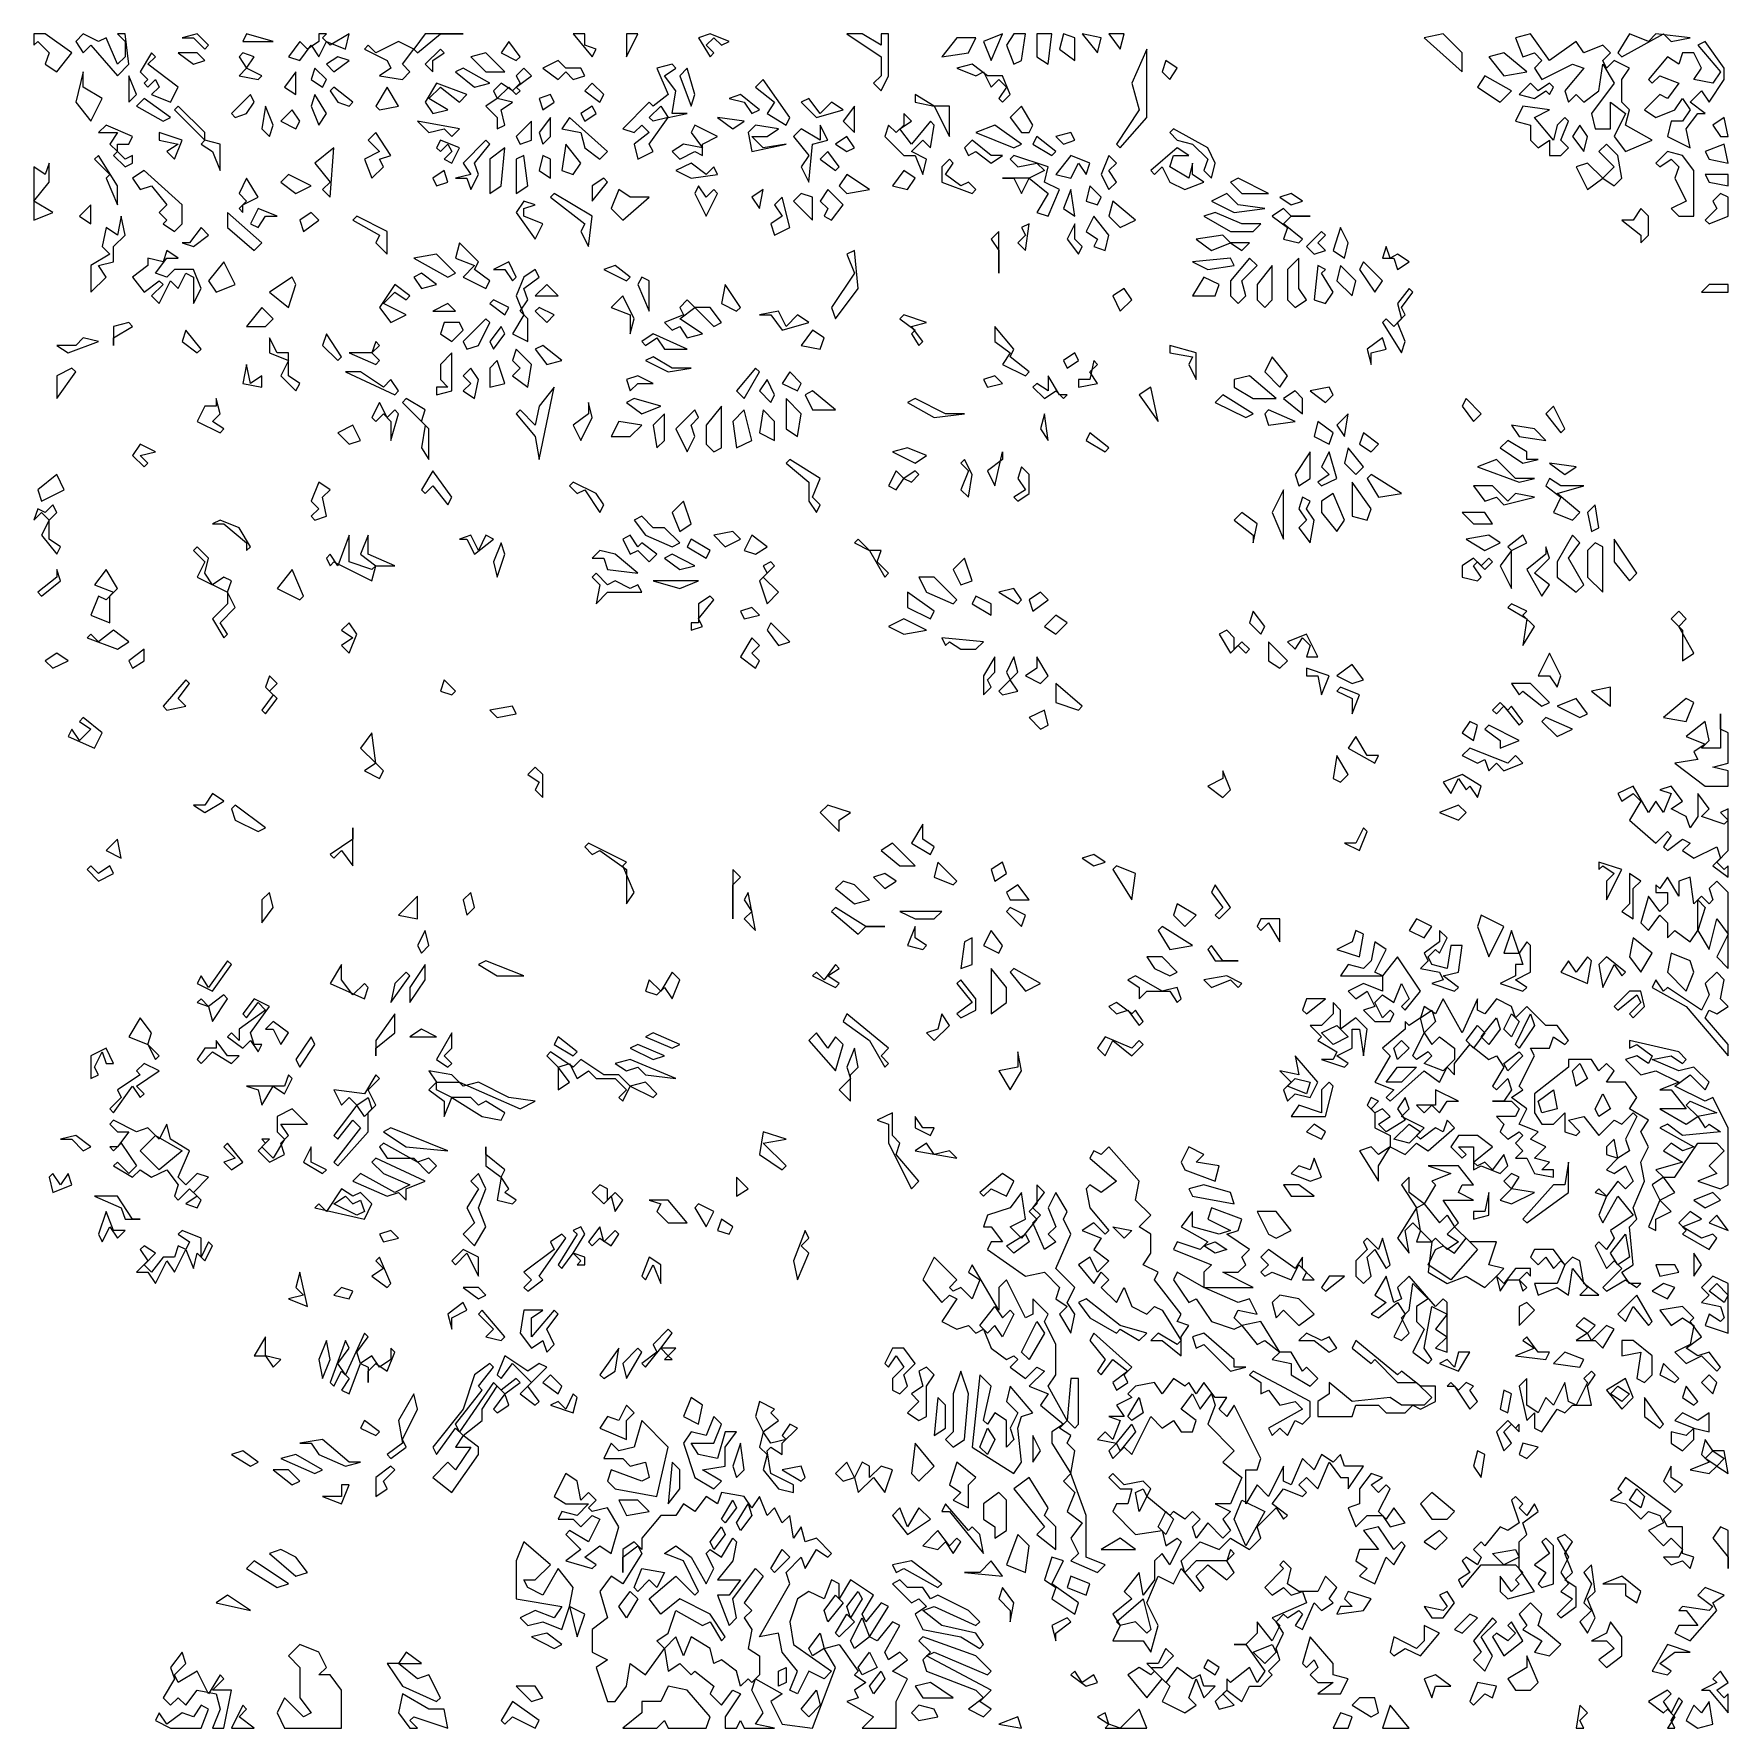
# Model space of a CAD drawing. Extents: x 0 to 446, y 1 to 447.
import ezdxf

# ---------------------------------------------------------------- set-up
doc = ezdxf.new("R2010")
doc.units = 0

msp = doc.modelspace()

# ---------------------------------------------------------------- linework, layer by layer
at = {"layer": 'MAHASHANKH_CUT'}
for points in [[(0, 447), (0, 444), (1, 445), (4, 442), (3, 439), (6, 437), (10, 442), (3, 447)], [(11, 445), (13, 442), (15, 444), (22, 436), (25, 439), (24, 447), (22, 447), (24, 445), (24, 441), (22, 439), (19, 446), (17, 445), (13, 447)], [(39, 446), (42, 446), (45, 443), (46, 444), (43, 447)], [(55, 445), (63, 445), (56, 447)], [(83, 447), (78, 444), (76, 446), (77, 447), (75, 447), (75, 445), (72, 443), (70, 445), (67, 441), (70, 440), (73, 444), (75, 441), (77, 445), (82, 443)], [(113, 447), (103, 447), (100, 443), (96, 445), (90, 442), (88, 444), (87, 443), (93, 440), (94, 438), (91, 436), (97, 435), (99, 437), (97, 439), (100, 443), (101, 442), (107, 447)], [(142, 447), (147, 441), (148, 443), (145, 444), (145, 447)], [(159, 447), (156, 447), (156, 441)], [(175, 446), (178, 441), (179, 442), (177, 444), (179, 446), (181, 444), (183, 445), (178, 447)], [(214, 447), (223, 441), (223, 436), (221, 434), (223, 432), (225, 436), (225, 447), (223, 447), (223, 444), (218, 447)], [(248, 446), (243, 446), (239, 441), (246, 442)], [(255, 447), (250, 445), (252, 440)], [(261, 447), (258, 447), (256, 444), (258, 439), (260, 440)], [(264, 447), (264, 441), (267, 439), (268, 447)], [(271, 447), (270, 443), (274, 440), (274, 446)], [(276, 447), (280, 442), (281, 446)], [(283, 447), (286, 443), (287, 447)], [(366, 446), (376, 437), (376, 442), (371, 447)], [(390, 446), (392, 441), (395, 442), (397, 440), (395, 438), (397, 435), (405, 439), (408, 438), (403, 432), (404, 429), (406, 431), (408, 429), (412, 432), (413, 439), (416, 434), (410, 426), (411, 422), (415, 422), (415, 429), (419, 426), (416, 420), (419, 416), (426, 419), (419, 423), (420, 427), (418, 429), (418, 435), (420, 438), (416, 440), (414, 438), (413, 440), (415, 442), (413, 444), (408, 442), (406, 445), (399, 440), (394, 447)], [(417, 442), (418, 441), (429, 447), (431, 445), (436, 446), (427, 447), (425, 445), (420, 447)], [(31, 442), (28, 437), (30, 435), (29, 434), (30, 433), (32, 435), (33, 433), (31, 431), (36, 429), (38, 433), (30, 439), (32, 441)], [(38, 442), (42, 439), (45, 440), (43, 442)], [(55, 442), (54, 441), (56, 438), (54, 436), (59, 435), (60, 436), (56, 438), (58, 441)], [(107, 443), (103, 439), (105, 437), (105, 440), (108, 442)], [(115, 441), (119, 437), (124, 437), (119, 442)], [(125, 445), (123, 442), (127, 440), (128, 441)], [(293, 443), (289, 434), (291, 427), (285, 418), (286, 417), (293, 425)], [(383, 441), (387, 436), (393, 437), (387, 442)], [(440, 445), (438, 444), (444, 437), (442, 434), (437, 435), (439, 438), (437, 442), (434, 442), (433, 439), (430, 441), (425, 435), (426, 434), (428, 436), (433, 434), (430, 430), (428, 431), (424, 427), (427, 425), (432, 427), (434, 430), (436, 427), (434, 424), (431, 424), (430, 420), (436, 417), (435, 422), (438, 426), (440, 426), (436, 429), (439, 432), (441, 429), (445, 435), (445, 438)], [(74, 438), (73, 435), (76, 433), (77, 435)], [(83, 440), (80, 441), (77, 439), (79, 437)], [(111, 437), (116, 433), (120, 434), (113, 438)], [(129, 438), (127, 436), (128, 434), (126, 432), (123, 434), (121, 432), (122, 430), (119, 428), (122, 425), (122, 422), (124, 423), (123, 427), (126, 429), (122, 430), (125, 433), (127, 431), (128, 432), (127, 433), (131, 436)], [(134, 438), (138, 435), (140, 437), (142, 435), (145, 436), (144, 438), (140, 438), (138, 440)], [(168, 439), (164, 438), (167, 431), (163, 428), (162, 429), (155, 422), (158, 421), (160, 423), (162, 421), (158, 418), (159, 414), (163, 416), (162, 418), (167, 425), (172, 426), (168, 426), (169, 432), (166, 436), (169, 438)], [(172, 438), (170, 436), (173, 428), (174, 431)], [(243, 438), (248, 436), (250, 437), (252, 433), (254, 435), (256, 433), (254, 430), (255, 429), (257, 431), (255, 436), (251, 436), (247, 439)], [(298, 440), (297, 437), (299, 435), (301, 438)], [(13, 437), (11, 429), (15, 424), (18, 430), (13, 433)], [(25, 436), (25, 429), (27, 431)], [(69, 437), (66, 433), (69, 431)], [(79, 433), (78, 432), (80, 429), (83, 428), (84, 429)], [(93, 433), (90, 428), (91, 427), (96, 428)], [(103, 429), (105, 426), (109, 427), (104, 430), (107, 433), (112, 429), (114, 431), (106, 434)], [(147, 434), (145, 432), (149, 429), (150, 431)], [(192, 435), (190, 433), (195, 429), (193, 426), (198, 423), (199, 425)], [(382, 436), (380, 433), (386, 429), (389, 432)], [(391, 431), (395, 430), (398, 432), (399, 431), (400, 433), (399, 434), (396, 432), (394, 434)], [(27, 428), (34, 424), (36, 425), (29, 430)], [(57, 431), (52, 426), (53, 425), (56, 426), (58, 429)], [(74, 431), (73, 428), (75, 423), (77, 426)], [(136, 431), (133, 430), (134, 427), (137, 429)], [(183, 430), (187, 429), (189, 426), (191, 427), (186, 431)], [(202, 429), (206, 425), (213, 427), (210, 429), (207, 426), (204, 430)], [(232, 431), (232, 429), (237, 428), (241, 420), (241, 428), (237, 428)], [(38, 428), (37, 427), (45, 419), (44, 418), (47, 416), (49, 411), (49, 418), (45, 419), (45, 421)], [(61, 428), (60, 422), (62, 420), (63, 423)], [(68, 427), (65, 424), (69, 422), (70, 424)], [(101, 424), (104, 421), (108, 422), (110, 420), (112, 422)], [(131, 424), (127, 420), (128, 418), (131, 419)], [(136, 425), (133, 421), (134, 418), (136, 420)], [(141, 425), (139, 422), (144, 421), (145, 417), (149, 414), (151, 416)], [(147, 428), (144, 426), (145, 424), (148, 426)], [(165, 428), (167, 425), (163, 424), (162, 425)], [(180, 425), (184, 422), (187, 424)], [(216, 428), (213, 424), (216, 421)], [(229, 426), (229, 423), (227, 421), (225, 423), (224, 420), (229, 415), (232, 415), (234, 410), (235, 414), (231, 416), (234, 419), (236, 417), (237, 423), (236, 424), (231, 418), (228, 422), (231, 424)], [(260, 428), (257, 425), (260, 421), (262, 421), (263, 423)], [(392, 428), (390, 424), (394, 423), (394, 419), (396, 417), (399, 419), (399, 415), (402, 415), (404, 417), (402, 419), (404, 424), (403, 425), (401, 423), (400, 419), (395, 425), (399, 427)], [(445, 425), (442, 423), (444, 420), (446, 420)], [(19, 423), (17, 421), (22, 421), (20, 418), (22, 416), (21, 415), (24, 412), (26, 413), (26, 415), (24, 414), (22, 416), (22, 418), (25, 418), (26, 420)], [(33, 421), (33, 419), (38, 418), (35, 416), (37, 414), (39, 419)], [(90, 421), (88, 419), (91, 416), (87, 414), (89, 409), (92, 412), (91, 414), (94, 415)], [(180, 420), (174, 423), (173, 421), (176, 417), (171, 418), (168, 416), (170, 414), (174, 416), (176, 415), (176, 418)], [(188, 421), (189, 416), (198, 418), (192, 417), (189, 420), (193, 420), (196, 422), (190, 423)], [(207, 423), (207, 419), (202, 422), (200, 420), (204, 415), (202, 412), (204, 408), (205, 418), (209, 419)], [(211, 418), (214, 416), (216, 417), (214, 420)], [(248, 421), (258, 417), (260, 418), (253, 423)], [(264, 420), (263, 418), (268, 415), (269, 416)], [(269, 420), (271, 418), (274, 419), (273, 421)], [(300, 422), (299, 421), (301, 419), (305, 418), (309, 414), (308, 411), (310, 409), (311, 413), (309, 417)], [(407, 423), (405, 420), (408, 416), (409, 420)], [(17, 415), (16, 414), (20, 410), (19, 409), (22, 402), (22, 407)], [(79, 417), (74, 413), (78, 408), (76, 406), (78, 404)], [(107, 419), (106, 417), (107, 416), (109, 418), (110, 416), (108, 414), (110, 413), (112, 417)], [(119, 419), (113, 413), (115, 410), (111, 409), (114, 409), (115, 406), (117, 410), (116, 413), (120, 418)], [(124, 417), (120, 414), (120, 405), (123, 407)], [(129, 415), (127, 414), (127, 405), (130, 407)], [(134, 415), (133, 411), (136, 409), (136, 414)], [(140, 418), (139, 411), (142, 410), (144, 413)], [(209, 416), (207, 414), (211, 411), (212, 412)], [(245, 417), (246, 415), (248, 416), (252, 413), (255, 415), (252, 415), (247, 419)], [(258, 415), (257, 414), (259, 412), (264, 413), (266, 411), (262, 409), (255, 409), (258, 409), (260, 405), (262, 409), (267, 405), (264, 400), (267, 399), (270, 406), (266, 408), (267, 412)], [(278, 413), (273, 415), (269, 410), (273, 409), (275, 413), (277, 410)], [(283, 415), (281, 410), (283, 406), (285, 408), (283, 411), (285, 413)], [(294, 411), (295, 410), (297, 412), (299, 408), (303, 406), (308, 408), (305, 410), (305, 413), (304, 409), (299, 412), (300, 415), (304, 415), (301, 417)], [(414, 418), (412, 416), (416, 412), (413, 409), (409, 413), (406, 412), (409, 406), (413, 409), (416, 407), (418, 409), (417, 415)], [(430, 416), (427, 413), (428, 412), (431, 414), (433, 412), (432, 409), (435, 403), (431, 401), (433, 399), (437, 399), (437, 411), (434, 415)], [(440, 416), (441, 414), (446, 413), (445, 418)], [(4, 413), (3, 410), (0, 412), (0, 398), (5, 400), (0, 403), (4, 408)], [(26, 409), (28, 406), (31, 407), (35, 402), (33, 400), (35, 398), (34, 397), (37, 395), (39, 397), (39, 402), (29, 411)], [(108, 411), (105, 409), (106, 407), (109, 408)], [(169, 411), (173, 409), (180, 410), (179, 412), (177, 410), (173, 413)], [(232, 409), (229, 411), (226, 407), (230, 406)], [(241, 414), (239, 412), (239, 408), (247, 405), (248, 406), (246, 408), (244, 407), (240, 410), (242, 413)], [(56, 409), (54, 405), (56, 403), (54, 401), (55, 400), (55, 402), (59, 404)], [(65, 408), (69, 405), (73, 407), (67, 410)], [(150, 409), (147, 407), (147, 403), (151, 408)], [(152, 401), (155, 398), (162, 404), (157, 404), (154, 406)], [(175, 407), (174, 405), (177, 399), (180, 405), (179, 406), (177, 404)], [(192, 406), (189, 404), (191, 401)], [(209, 406), (207, 403), (209, 401), (208, 399), (210, 398), (213, 402)], [(212, 407), (214, 405), (220, 406), (214, 410)], [(273, 406), (271, 401), (274, 399)], [(278, 407), (277, 403), (280, 402), (281, 404)], [(315, 408), (318, 405), (325, 405), (317, 409)], [(440, 410), (441, 408), (446, 407), (446, 410)], [(15, 402), (12, 399), (15, 397)], [(129, 403), (127, 400), (132, 393), (134, 397), (129, 399), (129, 401), (132, 402)], [(137, 405), (136, 404), (145, 397), (144, 395), (146, 391), (147, 399)], [(197, 404), (195, 402), (197, 399), (194, 397), (195, 394), (199, 396)], [(202, 405), (200, 403), (205, 398), (205, 404)], [(284, 403), (283, 399), (286, 396), (290, 398)], [(310, 403), (316, 400), (324, 401), (317, 402), (314, 405)], [(328, 404), (331, 402), (334, 403), (331, 405)], [(446, 404), (444, 405), (442, 403), (443, 401), (440, 398), (441, 397), (446, 399)], [(23, 399), (22, 394), (19, 396), (18, 391), (20, 389), (15, 386), (15, 379), (19, 383), (17, 386), (21, 387), (21, 391), (24, 394)], [(51, 400), (51, 396), (58, 390), (60, 392)], [(57, 397), (59, 396), (61, 399), (64, 399), (59, 401)], [(73, 400), (70, 398), (71, 395), (75, 398)], [(85, 399), (84, 398), (91, 394), (90, 392), (93, 389), (93, 395)], [(262, 397), (260, 396), (261, 394), (259, 392), (261, 390)], [(274, 397), (272, 393), (275, 389), (276, 391), (274, 393)], [(279, 399), (277, 395), (280, 393), (279, 391), (282, 390), (283, 394)], [(308, 399), (315, 395), (321, 395), (323, 397), (318, 397), (311, 400)], [(326, 399), (330, 396), (329, 393), (333, 392), (334, 393), (329, 397), (331, 399), (336, 399), (331, 399), (329, 401)], [(423, 401), (421, 398), (418, 398), (423, 394), (423, 392), (425, 394), (425, 399)], [(46, 394), (44, 396), (41, 392), (39, 392), (42, 391)], [(254, 395), (252, 393), (254, 390), (254, 384)], [(306, 393), (310, 390), (315, 392), (318, 390), (320, 392), (315, 392), (313, 394)], [(339, 395), (335, 391), (337, 389), (340, 390), (338, 392), (340, 394)], [(344, 396), (342, 390), (345, 388), (346, 392)], [(26, 383), (29, 379), (33, 382), (34, 381), (31, 378), (33, 376), (36, 382), (38, 380), (40, 384), (42, 383), (42, 376), (44, 380), (42, 385), (37, 385), (35, 383), (32, 384), (35, 388), (38, 388), (35, 390), (34, 387), (30, 388), (30, 386)], [(100, 388), (109, 383), (111, 384), (106, 389)], [(112, 392), (111, 388), (116, 386), (113, 383), (119, 380), (120, 382), (116, 385), (117, 387)], [(216, 390), (214, 389), (216, 384), (210, 375), (211, 372), (217, 380)], [(355, 388), (358, 388), (359, 385), (362, 387), (359, 389), (357, 388), (356, 391)], [(50, 387), (46, 382), (48, 379), (53, 381)], [(100, 383), (102, 380), (106, 381), (102, 384)], [(121, 385), (124, 385), (126, 382), (127, 383), (125, 387)], [(132, 385), (129, 383), (127, 378), (129, 373), (126, 368), (130, 366), (130, 372), (128, 374), (130, 377), (129, 380), (133, 383)], [(150, 385), (156, 382), (157, 383), (153, 386)], [(305, 387), (309, 385), (316, 386), (315, 388)], [(320, 388), (315, 382), (315, 378), (317, 376), (319, 378), (318, 382), (322, 386)], [(326, 386), (322, 381), (322, 377), (324, 375), (326, 377)], [(333, 388), (330, 385), (330, 377), (332, 375), (335, 377), (333, 380)], [(338, 386), (337, 377), (340, 376), (342, 379), (339, 384), (340, 385)], [(344, 386), (343, 382), (347, 378), (348, 382)], [(350, 387), (349, 385), (353, 379), (355, 382)], [(68, 383), (62, 379), (67, 375), (69, 381)], [(95, 381), (91, 375), (94, 371), (98, 373), (92, 376), (95, 379), (98, 377), (99, 378)], [(138, 378), (135, 381), (132, 378)], [(160, 383), (159, 381), (162, 374), (162, 382)], [(182, 381), (181, 376), (185, 374), (186, 375)], [(287, 380), (284, 378), (286, 374), (289, 377)], [(312, 381), (308, 383), (305, 378), (311, 378)], [(362, 380), (359, 376), (360, 372), (358, 370), (356, 372), (355, 371), (360, 363), (361, 366), (359, 371), (361, 373), (360, 375), (363, 379)], [(439, 379), (446, 379), (446, 381), (441, 381)], [(63, 372), (60, 375), (56, 370), (61, 370)], [(105, 374), (111, 374), (109, 376)], [(121, 377), (120, 376), (124, 373), (125, 375)], [(133, 375), (132, 374), (135, 371), (137, 373)], [(155, 378), (152, 375), (157, 373), (157, 368), (158, 372)], [(166, 371), (168, 369), (170, 370), (172, 367), (176, 368), (170, 372), (174, 375), (179, 370), (181, 371), (178, 375), (174, 375), (172, 377), (170, 375), (171, 373)], [(25, 371), (21, 370), (21, 365), (21, 367), (26, 370)], [(112, 371), (108, 371), (107, 368), (110, 366), (113, 369)], [(119, 372), (113, 366), (114, 364), (117, 365), (120, 371)], [(191, 373), (194, 373), (197, 369), (204, 371), (201, 373), (198, 370), (196, 374)], [(229, 373), (228, 372), (232, 369), (231, 368), (233, 365), (234, 366), (231, 370), (235, 371)], [(17, 366), (13, 367), (11, 365), (6, 365), (9, 363)], [(40, 369), (39, 366), (43, 363), (44, 364)], [(62, 367), (62, 363), (67, 361), (65, 357), (69, 353), (70, 355), (67, 357), (67, 363), (64, 363)], [(77, 368), (76, 365), (80, 361), (81, 362)], [(91, 361), (89, 363), (91, 365), (90, 366), (89, 363), (83, 363), (90, 360)], [(123, 370), (120, 366), (121, 364), (124, 368)], [(160, 366), (161, 365), (164, 367), (166, 364), (172, 364), (163, 368)], [(208, 367), (205, 369), (202, 365), (207, 364)], [(253, 370), (253, 366), (257, 363), (255, 360), (261, 357), (262, 358), (257, 362), (258, 364)], [(355, 367), (351, 364), (352, 360), (352, 363), (356, 364)], [(110, 363), (107, 360), (107, 356), (109, 354), (106, 354), (106, 352), (110, 353)], [(127, 364), (126, 361), (128, 359), (126, 357), (130, 354), (131, 360)], [(132, 364), (135, 360), (139, 361), (134, 365)], [(161, 361), (167, 358), (173, 359), (168, 359), (163, 362)], [(274, 363), (271, 361), (272, 359), (275, 361)], [(299, 365), (299, 363), (305, 362), (304, 360), (306, 356), (306, 363)], [(326, 362), (324, 358), (328, 354), (330, 357)], [(10, 359), (6, 357), (6, 351), (11, 358)], [(56, 360), (55, 355), (60, 354), (60, 357), (57, 355)], [(82, 358), (95, 352), (96, 353), (94, 356), (92, 354), (86, 358)], [(115, 359), (113, 357), (115, 355), (113, 353), (116, 351), (117, 356)], [(122, 361), (120, 359), (120, 354), (124, 355)], [(156, 356), (157, 353), (159, 355), (163, 355), (159, 357)], [(190, 359), (185, 353), (187, 351), (191, 358)], [(199, 358), (197, 355), (201, 353), (202, 355)], [(250, 356), (251, 354), (255, 355), (253, 357)], [(263, 354), (266, 351), (269, 353), (271, 351), (272, 352), (270, 352), (267, 357), (267, 353), (264, 355)], [(279, 361), (278, 356), (275, 356), (275, 354), (280, 355), (278, 358), (280, 360)], [(316, 356), (316, 354), (321, 351), (327, 351), (320, 357)], [(137, 354), (133, 349), (132, 344), (128, 348), (127, 347), (132, 341), (133, 335)], [(193, 356), (191, 353), (194, 350), (195, 352)], [(203, 352), (205, 348), (211, 348), (205, 353)], [(294, 354), (291, 352), (296, 345)], [(329, 351), (334, 347), (334, 351), (332, 353)], [(336, 353), (340, 350), (342, 352), (341, 354)], [(48, 351), (48, 349), (45, 349), (43, 345), (49, 342), (50, 343), (47, 345), (49, 347)], [(91, 350), (89, 346), (90, 345), (92, 347), (94, 345), (94, 340), (96, 347), (95, 348), (93, 346)], [(98, 351), (97, 350), (103, 344), (102, 338), (104, 335), (104, 343), (102, 345), (103, 348)], [(146, 350), (146, 347), (142, 344), (144, 340), (147, 346)], [(156, 350), (160, 347), (165, 349), (158, 351)], [(174, 348), (169, 343), (172, 337), (174, 341), (173, 344), (175, 346)], [(181, 349), (177, 344), (177, 339), (179, 337), (181, 338)], [(187, 348), (184, 345), (185, 338), (189, 340)], [(192, 348), (191, 342), (195, 340), (195, 345)], [(198, 351), (198, 343), (201, 341), (202, 347)], [(230, 350), (237, 346), (245, 347), (240, 347), (232, 351)], [(311, 350), (319, 346), (321, 347), (313, 352)], [(324, 347), (325, 344), (332, 345), (325, 348)], [(377, 351), (376, 349), (379, 345), (381, 347)], [(400, 349), (398, 347), (402, 342), (403, 343)], [(84, 344), (80, 342), (83, 339), (86, 340)], [(152, 341), (157, 341), (160, 344), (154, 345)], [(166, 347), (163, 344), (164, 338), (166, 340)], [(266, 347), (265, 343), (267, 340)], [(338, 345), (337, 341), (341, 339), (342, 342)], [(346, 347), (343, 344), (345, 341)], [(389, 344), (391, 341), (398, 340), (395, 343)], [(28, 339), (26, 336), (29, 333), (30, 334), (28, 336), (32, 337)], [(278, 342), (277, 340), (282, 337), (283, 338)], [(350, 342), (349, 339), (352, 337), (354, 339)], [(386, 338), (392, 334), (396, 335), (393, 335), (393, 337), (388, 340)], [(199, 335), (198, 334), (204, 329), (204, 324), (206, 321), (207, 323), (205, 325), (207, 330)], [(226, 337), (232, 334), (235, 336), (230, 338)], [(245, 335), (244, 334), (246, 332), (244, 327), (246, 325), (247, 331)], [(255, 337), (255, 335), (251, 332), (253, 328)], [(336, 337), (332, 331), (333, 328), (336, 330)], [(341, 337), (339, 333), (341, 331), (338, 329), (339, 328), (343, 330)], [(346, 338), (345, 334), (348, 331), (350, 333)], [(380, 333), (391, 329), (395, 330), (390, 330), (385, 335)], [(6, 331), (1, 327), (2, 324), (8, 327)], [(105, 332), (102, 327), (103, 326), (105, 328), (109, 323), (110, 325)], [(225, 328), (227, 327), (229, 330), (231, 329), (233, 331), (232, 332), (229, 330), (227, 332)], [(260, 333), (259, 330), (261, 327), (258, 325), (259, 324), (262, 326), (262, 331)], [(351, 330), (354, 325), (360, 326), (352, 331)], [(399, 334), (403, 331), (406, 333)], [(75, 329), (73, 324), (75, 322), (73, 320), (74, 319), (77, 320), (76, 325), (78, 327)], [(142, 329), (141, 328), (143, 326), (145, 327), (149, 321), (150, 323), (148, 326)], [(329, 327), (326, 321), (329, 314)], [(342, 326), (339, 324), (339, 321), (343, 316), (345, 319)], [(347, 329), (347, 320), (351, 319), (352, 322)], [(379, 328), (382, 324), (385, 325), (387, 323), (395, 325), (390, 326), (388, 324), (384, 328)], [(399, 330), (398, 328), (402, 325), (400, 321), (405, 319), (407, 321), (401, 326), (408, 328), (402, 328)], [(5, 323), (3, 321), (1, 322), (0, 319), (2, 321), (4, 319), (2, 315), (6, 310), (7, 312), (4, 314), (4, 319), (6, 321)], [(171, 324), (168, 321), (170, 316), (173, 318)], [(334, 325), (333, 322), (335, 319), (333, 317), (336, 313), (337, 319), (335, 322), (336, 324)], [(411, 323), (409, 321), (410, 316), (412, 317)], [(47, 318), (50, 318), (56, 313), (56, 311), (57, 312), (54, 317), (49, 319)], [(158, 319), (161, 315), (168, 312), (170, 313), (166, 317), (163, 317), (160, 320)], [(318, 321), (316, 319), (321, 315), (321, 313), (322, 318)], [(376, 321), (379, 318), (384, 318), (382, 321)], [(77, 309), (78, 307), (79, 308), (89, 303), (90, 307), (95, 307), (88, 310), (88, 315), (86, 310), (90, 307), (89, 306), (83, 308), (83, 315), (80, 307), (78, 310)], [(112, 314), (114, 314), (116, 310), (121, 314), (119, 315), (117, 311), (115, 315)], [(123, 313), (121, 308), (122, 304), (124, 310)], [(155, 314), (157, 310), (159, 311), (162, 308), (164, 310), (160, 313), (159, 312), (157, 315)], [(173, 314), (172, 312), (177, 309), (178, 311)], [(179, 315), (182, 312), (186, 314), (184, 316)], [(193, 312), (189, 315), (187, 311), (190, 310)], [(217, 314), (216, 313), (220, 311), (224, 304), (225, 305), (222, 308), (223, 311), (220, 311)], [(377, 314), (382, 311), (386, 313), (383, 315)], [(392, 315), (388, 312), (389, 311), (386, 307), (389, 301), (389, 311), (393, 313)], [(405, 315), (401, 308), (401, 304), (406, 300), (408, 302), (404, 309), (407, 313)], [(411, 313), (409, 311), (409, 304), (413, 300), (413, 312)], [(416, 314), (416, 308), (420, 303), (422, 305)], [(43, 312), (42, 311), (45, 308), (43, 304), (51, 300), (51, 297), (47, 293), (50, 288), (51, 289), (49, 292), (53, 296), (51, 300), (52, 303), (50, 304), (47, 302), (45, 305), (46, 309)], [(147, 309), (150, 309), (151, 306), (159, 305), (153, 310), (149, 311)], [(166, 309), (170, 306), (174, 307), (168, 310)], [(194, 308), (192, 307), (193, 305), (191, 303), (193, 297), (196, 300), (192, 304), (195, 307)], [(245, 309), (242, 306), (244, 302), (247, 303)], [(384, 308), (383, 309), (381, 307), (379, 309), (376, 307), (376, 304), (380, 303), (381, 304), (379, 307), (380, 308), (382, 306)], [(398, 312), (398, 310), (393, 306), (397, 299), (399, 302), (395, 305), (399, 309)], [(6, 306), (6, 304), (1, 300), (2, 299), (7, 303)], [(19, 306), (16, 302), (21, 300), (19, 298), (17, 299), (15, 294), (20, 292), (20, 299), (22, 301)], [(68, 306), (64, 301), (70, 298), (71, 299)], [(147, 304), (149, 302), (148, 297), (151, 300), (160, 300), (159, 302), (157, 301), (153, 303), (151, 302), (148, 305)], [(233, 304), (235, 300), (242, 297), (243, 298), (237, 304)], [(163, 303), (170, 301), (175, 303)], [(178, 299), (175, 297), (175, 292), (173, 292), (173, 290), (176, 291), (175, 293), (179, 298)], [(230, 300), (230, 296), (236, 293), (237, 295)], [(248, 299), (247, 297), (252, 294), (252, 297)], [(254, 300), (259, 297), (260, 298), (258, 301)], [(265, 300), (262, 298), (263, 295), (267, 298)], [(186, 295), (187, 293), (191, 294), (189, 296)], [(321, 295), (320, 292), (323, 289), (324, 291)], [(389, 297), (388, 296), (393, 293), (392, 286), (395, 291), (392, 294), (393, 295)], [(433, 295), (431, 293), (434, 290), (434, 282), (437, 284), (433, 291), (435, 293)], [(25, 287), (21, 290), (17, 287), (15, 289), (14, 288), (22, 285)], [(83, 292), (81, 290), (84, 288), (81, 286), (83, 284), (85, 289)], [(194, 292), (193, 290), (196, 286), (199, 287)], [(225, 291), (229, 289), (235, 290), (229, 293)], [(269, 294), (266, 291), (269, 289), (272, 292)], [(312, 289), (315, 284), (317, 286), (319, 284), (320, 285), (318, 287), (316, 285), (316, 288), (314, 290)], [(189, 288), (186, 283), (190, 280), (191, 282), (189, 284), (191, 286)], [(239, 288), (240, 286), (241, 287), (244, 285), (248, 285), (250, 287)], [(325, 287), (325, 282), (328, 280), (330, 282)], [(330, 287), (332, 285), (334, 288), (336, 286), (335, 283), (338, 283), (335, 289)], [(3, 282), (5, 280), (9, 282), (6, 284)], [(29, 285), (25, 282), (26, 280), (29, 282)], [(253, 283), (250, 278), (250, 273), (252, 275), (251, 277), (253, 279)], [(258, 283), (256, 279), (257, 277), (254, 274), (255, 273), (259, 274), (257, 277), (259, 279)], [(264, 283), (264, 280), (261, 278), (265, 276), (267, 278)], [(343, 278), (347, 276), (350, 277), (347, 281)], [(399, 284), (396, 278), (399, 278), (401, 275), (402, 278)], [(40, 277), (34, 270), (35, 269), (40, 270), (38, 272), (41, 276)], [(62, 278), (61, 275), (63, 273), (60, 269), (61, 268), (64, 272), (62, 274), (64, 276)], [(108, 277), (107, 274), (110, 273), (111, 274)], [(335, 280), (335, 278), (338, 278), (339, 273), (341, 278)], [(269, 276), (269, 271), (275, 269), (276, 270)], [(344, 275), (343, 274), (347, 272), (347, 268), (349, 273)], [(389, 276), (391, 273), (392, 274), (397, 270), (399, 271), (394, 276)], [(410, 274), (415, 270), (415, 275)], [(120, 269), (122, 267), (127, 268), (126, 270)], [(266, 269), (262, 267), (265, 264), (267, 265)], [(384, 269), (385, 268), (387, 270), (391, 265), (392, 266), (389, 270), (388, 269), (386, 271)], [(401, 270), (407, 267), (409, 268), (406, 272)], [(437, 271), (435, 272), (429, 267), (435, 266)], [(444, 268), (444, 259), (439, 259), (441, 261), (440, 266), (435, 262), (440, 260), (437, 258), (438, 256), (432, 255), (440, 249), (446, 249), (446, 253), (442, 254), (446, 255), (446, 263), (444, 264)], [(13, 267), (12, 266), (15, 264), (12, 261), (10, 264), (9, 262), (16, 259), (18, 263)], [(378, 266), (376, 263), (379, 261), (380, 265)], [(382, 264), (386, 261), (386, 259), (391, 261), (383, 265)], [(397, 266), (401, 262), (405, 264), (398, 267)], [(89, 263), (86, 259), (90, 255), (87, 253), (91, 251), (92, 253), (90, 255)], [(348, 262), (346, 259), (353, 255), (354, 257), (351, 257)], [(376, 257), (380, 255), (382, 256), (383, 253), (385, 255), (387, 253), (392, 255), (390, 257), (388, 255), (378, 259)], [(343, 257), (342, 251), (344, 250), (346, 252)], [(132, 254), (130, 252), (133, 250), (132, 248), (134, 246), (134, 252)], [(313, 253), (313, 251), (309, 249), (313, 246), (315, 248)], [(371, 250), (373, 247), (375, 251), (377, 248), (378, 249), (380, 246), (381, 249), (376, 252)], [(50, 245), (47, 247), (45, 244), (42, 244), (45, 242)], [(417, 247), (418, 245), (421, 247), (423, 245), (420, 240), (427, 234), (430, 237), (431, 236), (429, 233), (430, 232), (434, 235), (436, 234), (434, 232), (437, 230), (443, 233), (444, 230), (442, 228), (446, 225), (446, 228), (445, 227), (443, 229), (446, 232), (446, 243), (444, 242), (446, 240), (445, 239), (439, 241), (441, 243), (438, 247), (438, 241), (436, 238), (435, 241), (431, 243), (434, 245), (431, 249), (428, 248), (431, 247), (429, 242), (427, 245), (425, 242), (421, 249)], [(52, 243), (53, 240), (59, 237), (61, 238), (53, 244)], [(209, 244), (207, 242), (212, 237), (212, 240), (215, 242)], [(370, 242), (375, 240), (377, 242), (375, 244)], [(84, 238), (84, 235), (78, 231), (79, 230), (81, 232), (84, 228)], [(234, 239), (231, 234), (236, 231), (237, 233), (234, 235)], [(351, 237), (350, 238), (348, 234), (345, 234), (349, 232)], [(22, 235), (19, 232), (23, 230)], [(146, 234), (145, 233), (147, 231), (149, 232), (156, 227), (156, 218), (158, 221), (155, 228), (156, 229)], [(223, 232), (228, 228), (232, 228), (226, 234)], [(14, 227), (17, 224), (21, 226), (20, 228), (17, 226), (15, 228)], [(238, 229), (237, 225), (242, 223), (243, 224)], [(255, 229), (252, 227), (253, 224), (256, 226)], [(276, 230), (279, 228), (282, 229), (279, 231)], [(285, 228), (284, 227), (289, 219), (290, 226)], [(412, 229), (412, 227), (413, 228), (416, 226), (414, 224), (414, 219), (418, 227)], [(184, 227), (184, 214), (184, 223), (186, 225)], [(211, 222), (216, 218), (220, 219), (216, 223), (213, 224)], [(221, 225), (224, 222), (227, 224), (224, 226)], [(256, 221), (257, 219), (262, 219), (259, 223)], [(311, 223), (310, 221), (313, 217), (311, 215), (312, 214), (315, 217)], [(420, 226), (420, 218), (418, 216), (421, 214), (421, 222), (423, 224)], [(427, 223), (427, 221), (430, 221), (430, 218), (428, 216), (425, 220), (423, 213), (425, 211), (428, 215), (430, 213), (430, 209), (432, 211), (436, 208), (438, 211), (441, 206), (443, 214), (446, 210), (443, 204), (446, 201), (446, 221), (443, 224), (441, 222), (442, 219), (441, 218), (439, 220), (437, 218), (436, 225), (433, 224), (433, 220), (430, 225), (428, 222)], [(62, 221), (60, 219), (60, 213), (63, 217)], [(101, 220), (96, 215), (101, 214)], [(115, 221), (113, 219), (114, 215), (116, 217)], [(188, 221), (187, 219), (189, 216), (187, 214), (190, 211)], [(438, 219), (440, 217), (438, 211)], [(210, 216), (217, 210), (219, 212), (224, 212), (219, 212), (211, 217)], [(228, 216), (232, 214), (237, 214), (239, 216)], [(257, 217), (256, 216), (260, 212), (261, 215)], [(301, 218), (300, 215), (303, 212), (306, 215)], [(381, 215), (380, 212), (383, 204), (387, 212)], [(103, 211), (101, 207), (102, 205), (104, 207)], [(232, 212), (230, 207), (234, 206), (235, 207), (232, 209)], [(252, 211), (250, 207), (254, 205), (255, 207)], [(296, 211), (299, 206), (305, 207), (297, 212)], [(323, 214), (322, 212), (323, 211), (325, 213), (328, 208), (328, 214)], [(350, 210), (348, 211), (347, 208), (343, 206), (349, 204)], [(364, 214), (362, 211), (366, 209), (368, 212)], [(370, 211), (370, 208), (366, 205), (367, 203), (365, 201), (370, 200), (371, 198), (368, 197), (374, 195), (375, 196), (371, 199), (375, 200), (376, 207), (373, 207), (372, 201), (368, 202), (367, 204), (369, 206), (370, 205), (372, 209)], [(389, 211), (387, 205), (391, 205), (392, 202), (390, 202), (390, 199), (386, 197), (392, 195), (393, 196), (390, 198), (394, 200), (394, 207), (393, 208), (391, 205)], [(247, 209), (245, 208), (244, 201), (247, 202)], [(309, 206), (311, 203), (317, 203), (313, 203), (310, 207)], [(353, 208), (352, 203), (350, 201), (346, 202), (344, 199), (355, 199), (355, 195), (350, 197), (346, 195), (348, 193), (351, 195), (353, 191), (350, 190), (353, 187), (357, 187), (358, 189), (357, 190), (355, 188), (353, 192), (355, 194), (358, 192), (360, 197), (362, 193), (360, 191), (361, 190), (365, 195), (359, 204), (355, 199), (353, 200), (356, 206)], [(421, 209), (420, 204), (423, 200), (426, 205)], [(52, 202), (51, 203), (46, 196), (44, 199), (43, 197), (47, 195)], [(81, 202), (78, 197), (87, 193), (88, 196), (87, 197), (84, 194), (81, 198)], [(103, 202), (99, 196), (99, 192), (103, 198)], [(117, 202), (122, 199), (129, 199), (119, 203)], [(211, 202), (208, 198), (206, 200), (205, 199), (211, 196), (212, 197), (209, 199), (212, 201)], [(252, 201), (252, 189), (256, 192), (256, 196)], [(257, 200), (261, 195), (265, 197), (258, 201)], [(293, 204), (295, 201), (299, 199), (301, 200), (297, 204)], [(410, 203), (409, 204), (406, 200), (404, 203), (402, 200), (409, 197)], [(414, 204), (412, 202), (413, 196), (416, 202), (418, 199), (419, 200)], [(431, 205), (430, 200), (435, 195), (437, 200), (436, 203)], [(98, 200), (95, 197), (94, 192), (99, 199)], [(170, 198), (168, 200), (165, 195), (162, 198), (161, 195), (164, 194), (166, 196), (168, 193)], [(244, 198), (243, 197), (247, 192), (243, 189), (244, 188), (248, 190), (248, 193)], [(288, 198), (291, 196), (291, 193), (293, 195), (299, 195), (301, 192), (302, 193), (301, 196), (297, 195), (290, 199)], [(308, 198), (310, 196), (315, 198), (317, 196), (318, 197), (314, 199)], [(427, 198), (426, 196), (435, 191), (446, 178), (446, 181), (440, 188), (441, 190), (443, 189), (446, 191), (444, 193), (445, 198), (443, 200), (440, 197), (441, 194), (439, 190), (430, 196), (429, 195)], [(50, 194), (46, 191), (44, 193), (43, 192), (46, 191), (47, 187), (51, 193)], [(58, 193), (55, 189), (56, 188), (59, 192), (61, 190), (54, 185), (54, 182), (52, 184), (51, 183), (55, 180), (57, 182), (59, 179), (60, 181), (58, 181), (57, 184), (62, 191)], [(283, 191), (285, 189), (288, 190), (291, 186), (292, 187), (290, 190), (289, 189), (285, 192)], [(340, 193), (335, 193), (334, 190), (335, 189)], [(342, 192), (342, 189), (339, 186), (336, 186), (339, 183), (338, 182), (343, 179), (342, 177), (339, 177), (345, 175), (346, 176), (343, 178), (347, 180), (347, 185), (349, 185), (350, 178), (351, 185), (348, 188), (344, 185), (344, 190)], [(361, 187), (361, 185), (355, 180), (357, 178), (353, 171), (358, 169), (356, 167), (357, 166), (366, 174), (370, 171), (372, 175), (374, 173), (374, 176), (378, 181), (383, 177), (385, 178), (387, 175), (384, 170), (385, 169), (388, 172), (389, 169), (387, 166), (384, 166), (389, 166), (391, 164), (390, 162), (385, 162), (387, 160), (386, 158), (388, 156), (391, 158), (392, 157), (390, 155), (392, 153), (390, 151), (393, 151), (395, 147), (400, 146), (400, 148), (397, 148), (399, 150), (395, 151), (398, 154), (394, 156), (396, 158), (391, 160), (393, 164), (389, 167), (392, 169), (391, 170), (395, 178), (394, 180), (399, 180), (400, 183), (403, 181), (404, 182), (401, 186), (398, 186), (393, 191), (390, 188), (389, 191), (385, 193), (382, 189), (380, 190), (380, 193), (376, 184), (371, 193), (369, 189), (366, 191), (365, 188), (362, 186)], [(423, 195), (420, 195), (416, 191), (417, 190), (422, 194), (423, 192), (420, 189), (421, 188), (424, 191)], [(28, 188), (25, 183), (30, 181), (32, 177), (33, 178), (30, 181), (31, 184)], [(95, 189), (90, 182), (90, 178), (90, 180), (95, 184)], [(214, 189), (213, 187), (220, 182), (224, 175), (225, 176), (223, 178), (225, 180)], [(239, 189), (238, 185), (235, 184), (237, 182), (241, 186)], [(368, 190), (369, 187), (366, 184), (365, 188)], [(385, 188), (386, 185), (383, 181), (381, 183)], [(389, 189), (391, 187), (389, 183), (387, 185)], [(394, 189), (395, 186), (391, 180), (390, 181)], [(63, 187), (61, 185), (63, 185), (65, 181), (67, 184)], [(73, 183), (69, 177), (70, 175), (74, 181)], [(99, 183), (106, 183), (102, 185)], [(110, 184), (106, 177), (109, 175), (110, 176), (108, 178), (110, 180)], [(138, 183), (137, 181), (142, 178), (143, 179)], [(161, 183), (168, 180), (170, 181), (163, 184)], [(206, 184), (204, 182), (211, 174), (213, 181), (211, 183), (209, 180)], [(280, 180), (282, 178), (284, 182), (289, 178), (292, 181), (291, 182), (289, 180), (282, 183)], [(339, 184), (343, 186), (346, 183), (342, 181)], [(366, 184), (368, 181), (370, 183), (374, 180), (374, 177), (371, 174), (366, 176), (368, 178), (367, 179), (364, 177), (363, 178)], [(380, 186), (382, 184), (379, 180), (377, 182)], [(19, 180), (15, 178), (15, 172), (17, 173), (16, 175), (18, 179), (19, 176), (21, 176)], [(54, 178), (51, 178), (48, 182), (48, 180), (45, 180), (43, 177), (44, 176), (47, 179), (52, 176)], [(135, 178), (138, 175), (138, 169), (141, 171), (138, 175), (141, 176), (143, 172), (146, 174), (148, 172), (153, 172), (156, 169), (154, 167), (155, 166), (157, 170), (163, 167), (164, 168), (161, 171), (157, 170), (154, 173), (150, 173), (144, 177), (142, 175), (136, 179)], [(157, 180), (163, 177), (166, 178), (159, 181)], [(216, 180), (214, 175), (215, 172), (212, 169), (215, 166), (215, 173), (217, 175)], [(259, 179), (259, 175), (254, 174), (257, 169), (260, 174)], [(360, 182), (362, 180), (359, 177), (358, 180)], [(391, 179), (392, 178), (388, 174), (387, 176)], [(420, 182), (420, 180), (422, 181), (426, 178), (425, 176), (422, 178), (419, 177), (423, 173), (427, 174), (433, 171), (428, 169), (431, 169), (435, 164), (428, 164), (435, 160), (438, 162), (440, 159), (441, 160), (444, 158), (434, 157), (430, 160), (428, 159), (437, 154), (434, 153), (431, 155), (429, 153), (434, 150), (427, 148), (429, 146), (426, 144), (428, 140), (425, 133), (427, 132), (427, 135), (431, 137), (428, 140), (432, 142), (429, 146), (432, 146), (438, 155), (443, 155), (445, 153), (441, 149), (443, 147), (438, 145), (444, 143), (446, 144), (446, 159), (442, 167), (440, 166), (432, 170), (436, 173), (440, 169), (441, 171), (437, 175), (433, 174), (426, 177), (431, 178), (434, 176), (435, 177), (433, 179)], [(33, 174), (29, 176), (27, 174), (28, 173), (22, 169), (23, 167), (20, 164), (21, 163), (26, 170), (28, 167), (29, 168), (27, 170)], [(104, 174), (106, 171), (104, 169), (108, 166), (108, 162), (110, 167), (118, 162), (123, 161), (124, 163), (119, 166), (117, 165), (115, 167), (110, 167), (106, 169), (106, 171), (112, 171), (128, 164), (132, 166), (125, 167), (117, 171), (113, 170), (110, 173)], [(153, 176), (156, 174), (159, 175), (161, 173), (169, 172), (157, 177)], [(332, 178), (333, 173), (328, 174), (331, 171), (329, 169), (330, 166), (332, 168), (336, 167), (338, 171)], [(364, 175), (360, 171), (356, 171), (359, 175)], [(404, 177), (404, 175), (395, 168), (395, 163), (397, 160), (400, 160), (403, 163), (403, 158), (406, 157), (407, 158), (404, 161), (408, 162), (412, 157), (416, 161), (418, 160), (421, 163), (422, 162), (419, 156), (420, 153), (417, 151), (416, 156), (414, 154), (414, 152), (417, 151), (414, 148), (416, 147), (419, 149), (421, 145), (419, 143), (417, 145), (414, 141), (412, 143), (411, 142), (414, 141), (412, 136), (413, 134), (417, 141), (421, 136), (415, 132), (416, 130), (414, 127), (412, 129), (411, 128), (414, 122), (416, 124), (418, 122), (413, 117), (414, 116), (419, 119), (422, 117), (423, 118), (420, 118), (418, 121), (421, 123), (420, 133), (422, 135), (421, 138), (424, 145), (423, 150), (425, 154), (423, 158), (425, 161), (420, 164), (422, 167), (419, 171), (414, 171), (416, 174), (414, 176), (412, 174), (410, 177)], [(407, 176), (409, 172), (406, 170), (405, 174)], [(68, 172), (67, 173), (66, 170), (56, 170), (59, 169), (60, 165), (63, 170), (66, 168)], [(90, 173), (87, 168), (79, 169), (81, 165), (83, 167), (85, 165), (79, 157), (80, 156), (84, 161), (86, 159), (79, 150), (80, 149), (88, 158), (88, 163), (90, 165), (88, 169), (91, 172)], [(330, 170), (332, 172), (336, 171), (335, 168)], [(342, 170), (341, 171), (339, 169), (339, 163), (333, 165), (331, 162), (340, 162)], [(88, 167), (89, 164), (87, 162), (85, 165)], [(349, 153), (354, 145), (354, 149), (357, 154), (361, 152), (364, 155), (367, 153), (374, 159), (372, 161), (371, 158), (369, 159), (365, 156), (364, 157), (366, 159), (360, 162), (362, 164), (361, 167), (359, 164), (361, 161), (356, 158), (354, 160), (357, 162), (355, 164), (353, 163), (352, 164), (354, 166), (352, 167), (351, 165), (353, 163), (353, 159), (357, 157), (357, 154), (354, 152), (352, 154)], [(375, 166), (369, 169), (369, 165), (364, 165), (366, 163), (368, 165), (370, 163), (372, 166)], [(400, 169), (401, 164), (397, 163), (396, 166)], [(413, 168), (415, 164), (412, 162), (411, 164)], [(435, 165), (436, 166), (443, 163), (438, 162)], [(21, 161), (20, 160), (22, 158), (25, 158), (22, 154), (20, 154), (21, 153), (23, 155), (27, 149), (25, 147), (22, 150), (21, 149), (26, 146), (28, 148), (31, 146), (35, 148), (38, 144), (37, 141), (38, 140), (41, 143), (43, 141), (40, 139), (43, 138), (44, 140), (42, 142), (46, 146), (43, 147), (40, 144), (38, 146), (41, 153), (36, 156), (35, 160), (33, 156), (30, 159), (27, 158)], [(68, 164), (64, 162), (64, 158), (66, 156), (63, 151), (60, 154), (62, 156), (60, 156), (61, 155), (59, 153), (62, 150), (66, 152), (65, 155), (67, 157), (65, 160), (72, 160)], [(226, 163), (222, 161), (225, 160), (225, 155), (231, 143), (233, 145), (227, 152), (228, 155), (226, 157)], [(232, 162), (232, 159), (236, 157), (237, 159), (234, 159)], [(7, 156), (10, 156), (13, 153), (15, 154), (11, 157)], [(28, 153), (32, 157), (39, 153), (33, 148)], [(92, 158), (98, 154), (109, 153), (94, 159)], [(192, 158), (191, 152), (197, 148), (198, 149), (192, 155), (198, 156)], [(337, 160), (335, 158), (339, 156), (340, 158)], [(365, 158), (362, 155), (358, 156), (362, 160)], [(373, 154), (376, 151), (377, 152), (375, 154), (379, 154), (379, 148), (381, 149), (386, 147), (388, 149), (387, 152), (384, 148), (382, 150), (380, 149), (379, 150), (384, 154), (380, 157), (375, 157)], [(51, 155), (50, 154), (53, 151), (50, 150), (52, 148), (55, 150)], [(73, 154), (71, 150), (76, 147), (77, 148), (73, 150)], [(91, 154), (93, 151), (100, 151), (104, 147), (106, 149), (104, 151), (101, 150), (92, 155)], [(119, 154), (119, 149), (123, 146), (122, 140), (126, 139), (127, 140), (124, 142), (125, 143), (123, 146), (124, 148), (119, 152)], [(232, 153), (243, 151), (241, 153), (237, 152), (235, 155)], [(279, 153), (278, 151), (285, 145), (281, 142), (278, 144), (277, 143), (278, 138), (283, 132), (282, 131), (279, 134), (276, 132), (281, 130), (279, 127), (283, 124), (280, 121), (278, 125), (275, 123), (279, 118), (281, 121), (283, 119), (281, 117), (285, 113), (287, 117), (289, 112), (293, 110), (295, 112), (297, 111), (302, 103), (301, 102), (296, 105), (294, 103), (297, 103), (302, 99), (302, 104), (304, 107), (301, 108), (302, 110), (295, 119), (296, 121), (292, 123), (294, 126), (294, 131), (291, 133), (294, 136), (290, 140), (291, 145), (283, 154), (281, 152)], [(304, 154), (302, 150), (303, 148), (311, 145), (312, 149), (306, 150), (308, 152)], [(84, 145), (93, 141), (96, 142), (98, 140), (98, 143), (103, 145), (90, 151), (89, 150), (92, 147), (99, 144), (95, 142), (86, 147)], [(339, 146), (337, 151), (336, 148), (333, 149), (331, 147), (336, 145)], [(360, 144), (364, 138), (359, 130), (362, 126), (361, 132), (363, 134), (365, 132), (364, 129), (368, 129), (367, 121), (372, 118), (377, 120), (382, 117), (385, 120), (386, 116), (388, 119), (391, 119), (392, 116), (393, 117), (391, 119), (393, 121), (394, 120), (394, 122), (390, 122), (387, 118), (385, 120), (387, 122), (383, 123), (385, 129), (378, 129), (374, 133), (375, 134), (371, 140), (379, 140), (375, 142), (376, 144), (379, 144), (375, 149), (367, 149), (373, 147), (368, 145), (369, 144), (366, 139), (362, 142), (362, 146)], [(404, 150), (403, 144), (400, 144), (392, 135), (393, 134), (404, 142)], [(4, 146), (5, 142), (10, 144), (9, 147), (7, 144), (5, 147)], [(74, 138), (87, 135), (89, 139), (86, 142), (84, 141), (81, 143), (77, 137), (75, 139)], [(117, 147), (115, 145), (117, 143), (114, 138), (116, 134), (113, 131), (116, 128), (119, 133), (117, 138), (119, 143)], [(149, 144), (147, 142), (150, 139), (152, 141), (153, 137), (155, 140), (153, 142), (151, 140), (151, 143)], [(185, 146), (185, 141), (188, 143)], [(258, 145), (255, 147), (249, 142), (250, 141), (252, 143), (256, 141)], [(264, 144), (264, 139), (262, 137), (264, 135), (260, 130), (257, 133), (261, 135), (260, 142), (257, 138), (251, 136), (250, 133), (252, 133), (255, 129), (252, 129), (251, 127), (261, 120), (266, 121), (270, 117), (269, 114), (272, 112), (270, 110), (273, 105), (274, 110), (272, 113), (274, 117), (269, 122), (273, 131), (271, 135), (272, 137), (269, 142), (267, 138), (269, 133), (267, 131), (269, 129), (266, 127), (263, 134), (265, 136), (263, 138), (266, 142)], [(304, 143), (305, 141), (316, 139), (315, 142), (308, 144)], [(329, 144), (331, 141), (337, 141), (333, 144)], [(395, 142), (389, 143), (391, 146), (389, 147), (387, 145), (389, 143), (386, 140), (389, 139)], [(16, 141), (23, 138), (24, 135), (28, 135), (26, 135), (22, 141)], [(79, 139), (82, 141), (84, 139), (86, 140), (87, 137), (85, 136)], [(162, 140), (165, 139), (164, 137), (167, 134), (172, 134), (167, 140)], [(175, 139), (174, 138), (177, 133), (179, 137)], [(364, 138), (366, 139), (370, 134), (372, 136), (374, 133), (372, 131), (375, 129), (372, 127), (369, 130), (368, 129), (365, 132)], [(383, 142), (382, 137), (379, 137), (379, 135), (383, 136)], [(437, 140), (440, 138), (444, 140), (442, 142)], [(19, 137), (17, 131), (18, 129), (20, 133), (22, 130), (24, 132), (21, 132)], [(181, 135), (180, 132), (183, 131), (184, 133)], [(305, 137), (302, 133), (309, 129), (307, 127), (301, 129), (300, 127), (310, 123), (308, 121), (308, 117), (301, 121), (300, 119), (304, 113), (306, 114), (310, 108), (316, 106), (318, 107), (322, 102), (324, 103), (328, 100), (326, 98), (331, 97), (331, 94), (336, 91), (338, 93), (335, 96), (334, 95), (331, 100), (328, 100), (323, 108), (318, 107), (316, 109), (317, 111), (322, 110), (320, 114), (317, 113), (308, 117), (321, 117), (313, 121), (317, 121), (319, 123), (318, 125), (320, 127), (314, 131), (317, 132), (318, 135), (310, 138), (309, 135), (315, 132), (312, 131), (305, 133)], [(322, 137), (325, 131), (327, 130), (331, 132), (327, 137)], [(436, 137), (433, 134), (435, 132), (434, 131), (441, 127), (443, 130), (442, 131), (439, 130), (434, 133), (439, 135)], [(441, 134), (446, 132), (443, 136)], [(47, 128), (46, 129), (44, 125), (44, 130), (39, 132), (38, 131), (41, 129), (40, 127), (38, 128), (37, 125), (34, 125), (31, 121), (29, 123), (32, 126), (29, 128), (28, 127), (30, 124), (27, 121), (30, 121), (32, 118), (35, 124), (37, 121), (40, 127), (42, 122), (43, 126), (45, 124)], [(91, 131), (92, 129), (96, 130), (94, 132)], [(139, 131), (136, 129), (137, 127), (129, 121), (131, 119), (129, 117), (130, 116), (134, 119), (133, 120), (140, 130)], [(144, 133), (142, 132), (143, 131), (138, 123), (139, 122), (142, 126), (144, 124), (143, 123), (145, 123), (145, 125), (142, 126), (145, 131)], [(146, 129), (147, 128), (149, 130), (152, 128), (154, 131), (153, 132), (150, 129), (149, 133)], [(203, 132), (200, 124), (201, 119), (204, 126), (202, 128), (204, 130)], [(261, 131), (262, 129), (258, 126), (256, 128)], [(284, 133), (289, 132), (287, 130)], [(355, 130), (354, 127), (351, 130), (350, 129), (351, 127), (348, 124), (348, 120), (350, 118), (352, 120), (351, 125), (353, 127), (356, 122), (357, 123)], [(380, 127), (373, 119), (367, 123), (369, 127), (371, 128), (374, 126), (377, 130)], [(419, 131), (420, 125), (417, 123), (415, 126)], [(91, 125), (90, 124), (92, 122), (89, 120), (93, 117), (94, 118)], [(113, 127), (110, 124), (111, 123), (114, 126), (117, 120), (117, 125)], [(162, 125), (160, 120), (161, 119), (163, 123), (165, 118), (165, 123)], [(237, 125), (234, 119), (239, 113), (241, 115), (243, 114), (239, 108), (243, 106), (246, 107), (248, 105), (250, 106), (252, 101), (256, 98), (258, 99), (259, 98), (257, 96), (261, 93), (264, 96), (266, 95), (262, 91), (267, 89), (265, 86), (271, 81), (268, 79), (268, 76), (273, 68), (271, 66), (274, 63), (272, 58), (276, 55), (273, 51), (275, 47), (273, 45), (280, 42), (282, 44), (277, 46), (277, 57), (273, 68), (274, 74), (272, 76), (273, 78), (270, 80), (272, 82), (274, 80), (275, 81), (275, 93), (273, 93), (272, 82), (267, 91), (269, 94), (269, 102), (266, 108), (267, 110), (263, 114), (263, 110), (261, 109), (256, 119), (254, 117), (254, 111), (247, 123), (246, 121), (249, 119), (247, 114), (244, 117), (242, 116), (241, 117), (243, 119)], [(308, 128), (311, 129), (314, 127), (311, 126)], [(323, 125), (325, 123), (323, 121), (324, 120), (326, 121), (331, 119), (333, 123), (335, 121), (334, 119), (337, 119), (334, 122), (334, 125), (332, 122), (325, 127)], [(395, 127), (394, 125), (396, 123), (398, 125), (400, 122), (402, 124), (403, 123), (401, 118), (395, 118), (396, 115), (401, 117), (404, 115), (405, 122), (409, 117), (407, 115), (412, 115), (408, 118), (407, 124), (405, 125), (403, 123), (400, 127)], [(437, 126), (437, 120), (439, 123)], [(70, 121), (69, 117), (71, 115), (67, 114), (72, 112)], [(427, 123), (428, 120), (433, 121), (432, 123)], [(79, 115), (83, 114), (84, 116), (81, 117)], [(113, 117), (117, 114), (119, 115), (117, 117)], [(345, 120), (341, 120), (339, 117), (340, 116)], [(356, 120), (353, 115), (356, 113), (352, 110), (354, 109), (359, 113), (361, 110), (358, 104), (360, 103), (362, 105), (360, 109), (362, 111), (363, 118), (367, 114), (364, 112), (364, 108), (366, 106), (363, 100), (367, 97), (368, 98), (366, 101), (368, 112), (372, 110), (369, 106), (372, 104), (369, 101), (372, 100), (372, 113), (371, 114), (369, 112), (362, 120), (359, 117), (360, 114), (358, 113)], [(426, 116), (430, 114), (432, 117), (429, 118)], [(442, 120), (439, 117), (441, 115), (439, 113), (444, 112), (445, 109), (444, 108), (441, 110), (440, 107), (446, 105), (446, 118)], [(443, 118), (446, 115), (445, 113), (441, 116)], [(113, 113), (109, 110), (110, 106), (110, 109), (114, 111)], [(253, 112), (255, 109), (257, 111), (258, 110), (255, 104), (253, 107), (251, 105), (249, 107)], [(275, 113), (278, 109), (285, 105), (286, 106), (291, 103), (293, 105), (286, 107), (277, 114)], [(326, 113), (327, 109), (329, 111), (333, 107), (337, 110), (333, 114), (328, 115)], [(393, 113), (391, 112), (391, 107), (395, 111)], [(417, 110), (419, 108), (421, 112), (425, 107), (426, 108), (422, 115)], [(428, 111), (431, 107), (434, 109), (437, 107), (436, 102), (432, 100), (435, 97), (439, 99), (443, 95), (444, 96), (441, 100), (438, 99), (435, 101), (439, 104), (436, 108), (437, 109), (434, 112)], [(118, 111), (117, 110), (121, 106), (119, 104), (123, 103), (124, 104)], [(129, 111), (128, 105), (131, 101), (134, 103), (135, 100), (137, 102), (135, 106), (138, 110), (137, 111), (131, 104), (131, 109), (134, 111)], [(264, 108), (266, 105), (262, 98), (260, 100)], [(408, 109), (406, 107), (409, 105), (406, 103), (411, 103), (413, 101), (416, 106), (414, 107), (410, 103), (409, 105), (411, 107)], [(61, 104), (58, 99), (61, 99), (63, 96), (65, 98), (61, 99)], [(77, 103), (75, 98), (76, 93), (78, 98)], [(95, 100), (94, 101), (94, 98), (91, 96), (89, 99), (86, 97), (85, 100), (88, 104), (87, 105), (82, 94), (80, 97), (83, 101), (82, 103), (78, 92), (79, 91), (81, 95), (83, 93), (81, 90), (83, 89), (86, 97), (88, 96), (88, 92), (88, 95), (90, 97), (93, 95)], [(167, 106), (163, 102), (164, 100), (160, 97), (161, 96), (165, 101), (167, 99), (166, 98), (168, 98), (167, 99), (169, 101), (165, 101), (168, 105)], [(279, 105), (278, 103), (282, 98), (280, 95), (281, 94), (284, 98), (288, 95), (284, 92), (285, 90), (288, 92), (287, 94), (289, 96)], [(305, 104), (306, 101), (308, 102), (315, 95), (319, 96), (316, 96), (316, 98), (308, 105)], [(333, 103), (337, 103), (341, 100), (343, 101), (341, 104), (339, 103), (335, 105)], [(338, 83), (347, 83), (348, 86), (354, 86), (356, 84), (361, 84), (363, 86), (365, 85), (369, 87), (369, 91), (365, 91), (360, 95), (359, 94), (348, 103), (347, 101), (352, 97), (353, 98), (359, 92), (364, 92), (368, 88), (366, 86), (360, 86), (357, 88), (347, 87), (341, 92), (341, 89), (338, 87)], [(390, 99), (398, 98), (399, 100), (396, 100), (393, 104), (392, 103), (395, 101)], [(418, 103), (418, 99), (423, 100), (422, 93), (424, 92), (426, 94), (426, 99), (421, 103)], [(124, 99), (122, 94), (123, 93), (126, 97), (131, 92), (128, 89), (132, 86), (133, 87), (130, 91), (135, 96), (133, 97), (130, 95)], [(154, 101), (149, 94), (150, 93), (153, 95)], [(159, 101), (155, 97), (156, 93), (160, 100)], [(226, 101), (224, 97), (225, 96), (227, 99), (229, 96), (226, 93), (226, 90), (228, 89), (230, 91), (229, 94), (232, 97), (229, 101)], [(378, 100), (375, 100), (374, 96), (372, 98), (370, 97), (375, 95)], [(400, 97), (407, 96), (408, 98), (403, 100)], [(120, 97), (116, 94), (113, 85), (105, 75), (106, 73), (111, 80), (113, 78), (111, 75), (115, 75), (111, 69), (109, 71), (105, 67), (110, 63), (117, 73), (117, 75), (113, 78), (118, 82), (118, 85), (122, 91), (124, 89), (121, 85), (122, 84), (125, 86), (124, 89), (128, 92), (127, 93), (123, 90), (121, 92), (112, 79), (111, 81), (118, 90), (117, 91), (121, 96)], [(136, 94), (134, 92), (138, 89), (139, 91)], [(235, 96), (233, 95), (234, 91), (231, 89), (233, 87), (230, 84), (233, 82), (235, 83), (235, 91), (237, 94)], [(244, 95), (242, 89), (242, 79), (240, 77), (242, 75), (245, 77), (246, 89)], [(249, 94), (247, 75), (258, 68), (260, 71), (259, 80), (260, 83), (263, 84), (257, 91), (256, 87), (259, 84), (257, 80), (258, 77), (256, 75), (256, 82), (253, 84), (251, 81), (250, 82), (252, 91)], [(321, 95), (320, 94), (323, 92), (323, 89), (325, 90), (328, 86), (332, 87), (334, 85), (325, 80), (326, 78), (328, 80), (330, 78), (332, 82), (334, 81), (336, 83), (336, 87)], [(411, 94), (410, 95), (408, 93), (409, 92), (406, 86), (404, 87), (403, 92), (400, 86), (398, 88), (396, 84), (393, 86), (393, 93), (391, 91), (393, 82), (395, 84), (395, 80), (397, 79), (401, 85), (403, 84), (405, 86), (410, 86), (409, 91)], [(429, 97), (428, 94), (432, 92), (433, 93)], [(441, 94), (439, 92), (442, 89), (443, 92)], [(350, 70), (345, 70), (344, 73), (342, 71), (339, 73), (337, 69), (334, 72), (331, 65), (329, 66), (329, 70), (325, 62), (322, 65), (319, 60), (319, 69), (322, 69), (323, 72), (316, 86), (314, 83), (312, 85), (314, 88), (311, 88), (308, 92), (306, 89), (304, 92), (303, 91), (300, 93), (297, 89), (295, 92), (290, 91), (288, 89), (289, 88), (285, 86), (287, 83), (283, 83), (286, 82), (284, 77), (282, 79), (280, 77), (285, 76), (283, 74), (284, 72), (287, 75), (289, 73), (294, 83), (297, 80), (300, 82), (302, 79), (305, 79), (306, 82), (302, 85), (305, 89), (307, 85), (310, 89), (311, 86), (309, 81), (316, 74), (313, 71), (318, 67), (315, 60), (311, 60), (315, 58), (313, 56), (315, 53), (313, 51), (309, 55), (306, 51), (305, 54), (307, 56), (305, 58), (303, 56), (300, 58), (299, 57), (293, 62), (294, 64), (292, 66), (287, 65), (284, 68), (283, 67), (286, 64), (289, 64), (288, 60), (285, 60), (284, 58), (290, 52), (297, 53), (298, 49), (301, 51), (302, 50), (299, 44), (297, 47), (295, 45), (295, 40), (292, 36), (291, 42), (287, 37), (289, 35), (284, 31), (286, 28), (284, 24), (292, 24), (294, 21), (296, 28), (293, 34), (296, 41), (300, 39), (302, 43), (307, 37), (308, 38), (306, 41), (309, 44), (314, 40), (316, 42), (314, 45), (316, 47), (315, 48), (314, 45), (306, 45), (303, 42), (302, 45), (307, 50), (312, 48), (315, 51), (320, 48), (323, 51), (322, 54), (327, 59), (329, 56), (330, 57), (326, 60), (329, 64), (334, 62), (335, 63), (333, 65), (335, 67), (338, 64), (341, 71), (344, 67), (346, 67), (346, 64)], [(373, 92), (372, 91), (374, 91), (378, 85), (380, 87), (378, 90), (379, 91), (377, 92), (375, 90)], [(387, 90), (386, 85), (388, 84), (389, 89)], [(419, 93), (414, 90), (418, 85), (421, 88)], [(417, 91), (420, 89), (418, 87), (415, 89)], [(435, 91), (434, 88), (437, 86), (438, 87)], [(100, 89), (96, 82), (97, 76), (93, 73), (94, 72), (98, 75), (97, 77), (101, 85)], [(143, 88), (142, 89), (140, 85), (138, 87), (136, 86), (142, 84)], [(158, 84), (156, 86), (154, 82), (151, 83), (149, 80), (156, 77), (156, 82)], [(173, 88), (171, 83), (175, 81), (176, 86)], [(191, 87), (190, 83), (192, 79), (191, 75), (193, 73), (192, 69), (196, 64), (200, 63), (200, 65), (194, 68), (193, 74), (194, 75), (197, 73), (197, 76), (201, 80), (199, 81), (197, 78), (198, 77), (194, 76), (192, 79), (196, 82), (194, 84), (195, 85)], [(238, 88), (237, 78), (240, 80), (240, 86)], [(291, 88), (292, 84), (289, 82), (288, 83)], [(424, 88), (424, 83), (428, 80), (429, 81)], [(87, 82), (86, 80), (90, 78), (91, 79)], [(160, 82), (158, 75), (154, 74), (152, 76), (150, 72), (155, 72), (157, 70), (161, 71), (162, 67), (160, 66), (152, 69), (151, 66), (153, 64), (164, 62), (167, 75)], [(179, 83), (177, 78), (173, 79), (171, 76), (174, 67), (179, 64), (181, 66), (176, 69), (182, 70), (182, 75), (185, 79), (182, 79), (180, 72), (175, 73), (173, 76), (179, 76), (181, 81)], [(289, 81), (290, 79), (286, 74), (285, 76)], [(391, 81), (390, 80), (388, 82), (385, 79), (387, 74), (389, 76), (387, 79), (389, 81), (391, 79)], [(441, 84), (438, 82), (434, 84), (432, 82), (437, 80), (435, 78), (431, 79), (431, 76), (434, 74), (437, 77), (437, 80), (441, 79)], [(70, 76), (73, 76), (75, 73), (82, 70), (86, 71), (83, 71), (76, 77)], [(186, 76), (184, 70), (185, 67), (187, 69)], [(232, 76), (231, 68), (233, 66), (237, 70)], [(251, 80), (253, 77), (251, 73), (249, 75)], [(263, 78), (263, 71), (265, 74)], [(392, 76), (391, 73), (393, 72), (396, 75)], [(440, 77), (439, 73), (441, 71), (436, 69), (441, 68), (443, 70), (446, 68), (445, 74), (442, 74)], [(52, 73), (57, 70), (59, 71), (55, 74)], [(65, 72), (74, 68), (76, 69), (69, 73)], [(380, 74), (379, 70), (381, 67), (382, 73)], [(442, 74), (445, 72), (443, 70), (440, 72)], [(63, 69), (68, 65), (70, 66), (67, 69)], [(94, 70), (90, 67), (90, 62), (93, 64), (92, 66), (95, 69)], [(140, 68), (137, 62), (140, 60), (146, 60), (143, 57), (139, 58), (138, 56), (142, 56), (144, 54), (147, 57), (149, 56), (146, 50), (141, 53), (140, 52), (144, 48), (140, 45), (147, 43), (148, 44), (145, 46), (149, 49), (152, 47), (154, 54), (151, 59), (147, 58), (146, 59), (148, 61), (146, 63), (144, 61), (143, 66)], [(168, 71), (167, 60), (170, 64), (170, 69)], [(197, 69), (202, 66), (203, 67), (202, 70)], [(211, 68), (213, 66), (216, 67), (217, 63), (221, 67), (224, 63), (226, 69), (223, 70), (220, 67), (220, 70), (218, 71), (216, 67), (214, 71)], [(243, 71), (241, 65), (244, 63), (242, 61), (246, 59), (246, 65), (248, 67)], [(262, 67), (258, 64), (266, 54), (264, 52), (269, 48), (269, 54), (266, 57), (267, 59)], [(352, 68), (349, 64), (349, 60), (346, 59), (348, 54), (351, 57), (355, 57), (357, 54), (361, 55), (358, 59), (356, 56), (354, 58), (357, 64), (356, 65), (354, 63), (352, 65), (355, 67)], [(419, 67), (417, 64), (418, 63), (415, 61), (419, 60), (423, 56), (425, 58), (428, 57), (429, 55), (425, 53), (429, 49), (431, 51), (434, 48), (433, 46), (429, 46), (431, 44), (434, 45), (436, 43), (437, 46), (434, 47), (434, 54), (430, 54), (429, 56), (431, 58)], [(431, 70), (429, 66), (432, 63), (434, 65), (431, 67)], [(83, 65), (81, 65), (81, 62), (76, 62), (81, 60)], [(155, 48), (155, 42), (155, 46), (159, 49), (160, 47), (155, 39), (152, 41), (149, 37), (151, 30), (147, 27), (147, 21), (151, 19), (148, 17), (151, 8), (153, 8), (156, 12), (157, 18), (161, 15), (166, 22), (167, 16), (170, 18), (173, 15), (174, 16), (179, 12), (178, 10), (181, 7), (184, 11), (186, 10), (182, 4), (182, 1), (185, 1), (186, 3), (187, 1), (195, 1), (190, 2), (192, 5), (189, 11), (190, 14), (197, 10), (194, 8), (197, 2), (205, 1), (211, 17), (208, 22), (212, 23), (217, 16), (216, 15), (219, 13), (216, 11), (217, 9), (214, 8), (221, 4), (218, 1), (227, 1), (227, 8), (230, 14), (226, 16), (230, 19), (228, 21), (225, 19), (224, 21), (228, 28), (226, 29), (222, 24), (220, 25), (225, 33), (223, 34), (219, 29), (218, 31), (221, 36), (215, 40), (212, 35), (212, 39), (210, 40), (208, 35), (204, 37), (201, 35), (199, 29), (200, 23), (210, 16), (208, 14), (204, 16), (201, 10), (199, 11), (201, 16), (197, 21), (196, 26), (191, 25), (199, 39), (198, 42), (202, 46), (203, 43), (206, 48), (209, 46), (210, 47), (206, 51), (203, 50), (202, 54), (200, 51), (199, 57), (197, 55), (195, 59), (193, 57), (191, 62), (189, 59), (187, 62), (181, 63), (180, 60), (177, 62), (174, 58), (171, 60), (169, 57), (165, 57), (160, 51), (160, 48), (158, 50)], [(254, 63), (250, 60), (250, 56), (253, 54), (253, 51), (256, 53), (256, 61)], [(292, 64), (293, 62), (291, 58), (290, 63)], [(368, 63), (365, 60), (368, 56), (372, 56), (374, 58)], [(422, 64), (424, 62), (423, 59), (420, 61)], [(154, 61), (156, 57), (162, 58), (159, 61)], [(184, 61), (185, 59), (182, 55), (181, 56)], [(188, 60), (189, 57), (186, 53), (185, 55)], [(226, 57), (230, 52), (236, 56), (233, 59), (230, 54), (228, 59)], [(240, 60), (239, 58), (241, 58), (250, 47), (249, 52), (247, 54), (246, 53)], [(298, 58), (300, 56), (298, 52), (296, 54)], [(318, 61), (324, 58), (319, 49), (316, 56)], [(395, 60), (393, 57), (391, 59), (392, 60), (390, 62), (389, 61), (391, 55), (388, 53), (386, 54), (382, 49), (381, 50), (379, 48), (381, 46), (380, 44), (377, 46), (376, 45), (378, 42), (375, 40), (376, 38), (381, 44), (390, 44), (392, 42), (390, 40), (391, 39), (389, 37), (386, 41), (386, 37), (388, 35), (395, 37), (391, 43), (391, 50), (393, 52), (392, 55), (396, 58)], [(181, 54), (182, 52), (179, 48), (178, 50)], [(350, 53), (354, 48), (349, 48), (348, 45), (351, 43), (349, 41), (353, 39), (356, 46), (358, 44), (361, 49), (360, 50), (358, 48), (354, 54)], [(444, 54), (442, 51), (446, 46), (446, 43), (446, 53)], [(129, 50), (127, 45), (127, 35), (139, 33), (137, 30), (132, 32), (128, 30), (130, 28), (134, 29), (139, 27), (141, 33), (143, 25), (145, 31), (141, 33), (142, 38), (138, 43), (134, 36), (130, 38), (129, 40), (132, 40), (136, 44)], [(169, 49), (173, 46), (177, 39), (179, 43), (177, 47), (178, 48), (181, 46), (184, 51), (185, 50), (184, 45), (180, 40), (186, 40), (183, 36), (180, 36), (183, 28), (185, 30), (184, 35), (190, 43), (192, 41), (187, 34), (189, 32), (187, 30), (189, 27), (188, 22), (191, 20), (191, 15), (189, 13), (188, 14), (186, 12), (185, 16), (181, 19), (179, 18), (178, 22), (173, 25), (171, 20), (169, 25), (166, 22), (164, 24), (167, 26), (169, 32), (176, 28), (178, 29), (181, 24), (182, 25), (178, 31), (170, 35), (165, 31), (162, 35), (169, 41), (174, 36), (175, 37), (171, 45), (166, 47)], [(234, 49), (238, 48), (240, 50), (242, 47), (244, 50), (243, 51), (241, 49), (238, 53)], [(259, 52), (256, 44), (261, 42), (262, 49)], [(281, 48), (290, 48), (286, 51)], [(370, 53), (366, 50), (369, 48), (372, 51)], [(398, 51), (397, 50), (399, 47), (395, 44), (398, 42), (396, 39), (397, 38), (400, 39), (400, 49)], [(403, 52), (401, 51), (404, 46), (402, 42), (404, 39), (402, 37), (405, 35), (401, 31), (402, 30), (406, 33), (406, 38), (403, 40), (405, 42), (403, 47), (405, 50)], [(56, 43), (64, 38), (67, 39), (58, 45)], [(62, 47), (69, 41), (72, 42), (69, 46), (65, 48)], [(197, 48), (199, 46), (195, 42), (194, 43)], [(226, 44), (227, 42), (229, 43), (238, 38), (239, 39), (231, 45)], [(255, 41), (252, 45), (249, 42), (245, 42)], [(268, 46), (266, 40), (269, 38), (268, 35), (274, 31), (275, 34), (268, 39), (271, 45)], [(340, 41), (338, 37), (333, 37), (330, 39), (331, 43), (329, 45), (328, 44), (329, 43), (324, 38), (326, 36), (329, 38), (331, 36), (334, 37), (335, 34), (326, 30), (328, 28), (326, 24), (322, 29), (322, 26), (319, 23), (316, 23), (319, 23), (324, 16), (322, 13), (320, 17), (315, 13), (314, 14), (314, 11), (311, 8), (312, 6), (316, 7), (313, 10), (314, 11), (318, 8), (320, 12), (323, 12), (326, 15), (325, 16), (328, 19), (327, 22), (329, 26), (327, 29), (329, 31), (330, 30), (333, 32), (334, 31), (332, 28), (334, 27), (337, 34), (339, 32), (342, 34), (341, 35), (343, 38)], [(384, 47), (390, 48), (391, 46), (387, 44)], [(158, 38), (160, 43), (166, 42), (164, 38), (162, 40), (159, 37)], [(273, 41), (272, 38), (277, 36), (278, 39)], [(410, 44), (408, 42), (410, 39), (408, 34), (410, 32), (407, 29), (409, 26), (411, 30), (409, 35), (411, 37)], [(413, 39), (419, 39), (419, 36), (422, 34), (423, 37), (418, 41)], [(48, 34), (57, 32), (51, 36)], [(157, 37), (159, 35), (156, 30), (154, 33)], [(211, 36), (213, 34), (209, 29), (208, 32)], [(217, 37), (218, 35), (215, 30), (214, 33)], [(226, 39), (231, 34), (233, 35), (235, 33), (232, 31), (234, 27), (244, 25), (249, 22), (250, 23), (248, 26), (239, 28), (234, 32), (237, 33), (248, 28), (249, 29), (246, 32), (238, 36), (236, 35), (234, 38), (230, 38), (228, 40)], [(255, 38), (254, 35), (257, 32), (257, 29), (258, 34)], [(352, 35), (346, 37), (345, 35), (347, 33), (344, 33), (343, 31), (350, 32)], [(372, 37), (370, 36), (372, 33), (371, 32), (366, 33), (368, 30), (371, 30), (374, 34)], [(440, 38), (438, 36), (442, 33), (441, 32), (434, 33), (433, 32), (435, 32), (438, 28), (433, 28), (432, 26), (436, 24), (443, 32), (442, 34), (445, 36)], [(292, 35), (294, 27), (293, 26), (290, 29), (286, 28), (285, 29)], [(394, 34), (391, 31), (393, 28), (392, 27), (397, 24), (395, 21), (399, 20), (402, 23), (396, 28), (397, 31)], [(214, 31), (216, 29), (212, 25), (211, 26)], [(218, 30), (220, 25), (216, 22), (215, 24)], [(272, 30), (268, 28), (269, 24), (269, 26), (273, 29)], [(370, 26), (366, 28), (366, 24), (364, 22), (358, 25), (357, 21), (358, 20), (361, 22), (365, 20)], [(380, 30), (378, 31), (374, 27), (376, 26)], [(384, 30), (379, 24), (381, 21), (379, 19), (382, 16), (384, 20), (381, 25), (385, 29)], [(389, 29), (388, 28), (390, 26), (388, 24), (385, 26), (384, 25), (387, 20), (392, 24)], [(415, 29), (414, 26), (410, 24), (414, 24), (416, 22), (412, 19), (414, 17), (418, 20), (418, 25)], [(70, 23), (67, 20), (70, 17), (70, 9), (73, 5), (71, 4), (66, 9), (64, 5), (66, 1), (81, 1), (81, 11), (78, 15), (75, 15), (77, 17), (75, 21)], [(131, 25), (137, 22), (139, 23), (135, 26)], [(207, 26), (208, 22), (205, 20), (204, 22)], [(234, 25), (233, 24), (236, 21), (234, 19), (235, 16), (248, 11), (250, 9), (246, 6), (250, 4), (252, 6), (249, 8), (252, 11), (235, 20), (237, 21), (251, 15), (252, 16), (248, 20)], [(326, 23), (327, 21), (324, 18), (321, 21)], [(336, 25), (334, 18), (335, 17), (337, 19), (338, 17), (336, 15), (338, 13), (342, 13), (338, 10), (344, 10), (346, 14), (342, 15), (342, 18)], [(436, 21), (430, 23), (426, 16), (430, 15), (431, 16), (428, 18), (432, 21)], [(39, 21), (36, 17), (37, 14), (34, 9), (36, 7), (38, 9), (40, 7), (43, 11), (48, 10), (49, 6), (47, 1), (50, 1), (52, 11), (47, 11), (50, 14), (49, 15), (46, 10), (43, 16), (38, 13), (37, 15), (40, 18)], [(93, 18), (97, 12), (106, 8), (107, 9), (104, 15), (101, 14), (96, 18), (102, 18), (98, 21), (96, 18)], [(220, 21), (222, 17), (218, 15), (217, 17)], [(288, 15), (293, 9), (297, 14), (299, 12), (297, 8), (303, 5), (306, 7), (304, 9), (306, 14), (308, 9), (311, 12), (308, 12), (307, 15), (305, 14), (301, 17), (298, 13), (294, 17), (297, 17), (300, 20), (298, 22), (296, 18), (293, 18), (295, 16), (294, 15), (291, 17)], [(309, 19), (308, 17), (311, 15), (312, 17)], [(393, 20), (393, 17), (388, 14), (390, 11), (394, 11), (396, 13)], [(198, 17), (198, 13), (196, 12), (196, 16)], [(223, 16), (224, 14), (221, 10), (220, 12)], [(273, 15), (277, 12), (280, 13), (279, 15), (276, 13), (274, 16)], [(366, 14), (368, 9), (369, 12), (373, 12), (369, 15)], [(444, 16), (442, 14), (443, 13), (439, 11), (441, 11), (446, 5), (446, 10), (445, 9), (443, 11), (446, 13)], [(96, 5), (99, 1), (101, 1), (99, 3), (100, 4), (109, 1), (108, 6), (104, 6), (97, 10)], [(127, 12), (131, 8), (134, 9), (132, 12)], [(178, 4), (172, 11), (167, 12), (165, 8), (160, 8), (160, 5), (155, 1), (164, 1), (166, 3), (167, 1), (177, 1)], [(206, 11), (207, 7), (204, 4), (202, 6)], [(232, 12), (234, 9), (242, 9), (236, 13)], [(347, 7), (352, 4), (354, 5), (353, 9), (349, 9)], [(385, 12), (380, 13), (378, 8), (379, 7), (382, 10), (384, 9)], [(430, 11), (425, 8), (429, 5), (430, 6), (432, 4), (430, 1), (432, 1), (431, 3), (434, 8), (433, 9), (431, 5), (429, 8), (431, 10)], [(46, 6), (44, 7), (42, 4), (39, 5), (35, 2), (33, 5), (32, 3), (36, 1), (44, 1)], [(55, 7), (52, 1), (58, 1), (54, 4), (56, 6)], [(126, 8), (123, 3), (124, 2), (126, 4), (132, 1), (133, 3)], [(231, 5), (233, 3), (238, 4), (237, 6), (233, 7)], [(293, 1), (291, 6), (286, 1), (283, 2), (282, 5), (280, 4), (283, 2), (282, 1)], [(347, 4), (344, 5), (342, 1), (346, 1)], [(357, 7), (355, 1), (362, 1)], [(407, 7), (406, 1), (408, 1), (407, 3), (409, 5)], [(441, 8), (439, 5), (437, 7), (435, 3), (438, 1), (442, 2)], [(254, 2), (260, 1), (259, 4)]]:
    msp.add_lwpolyline(points, close=True, dxfattribs=at)

doc.saveas('drawing.dxf')
